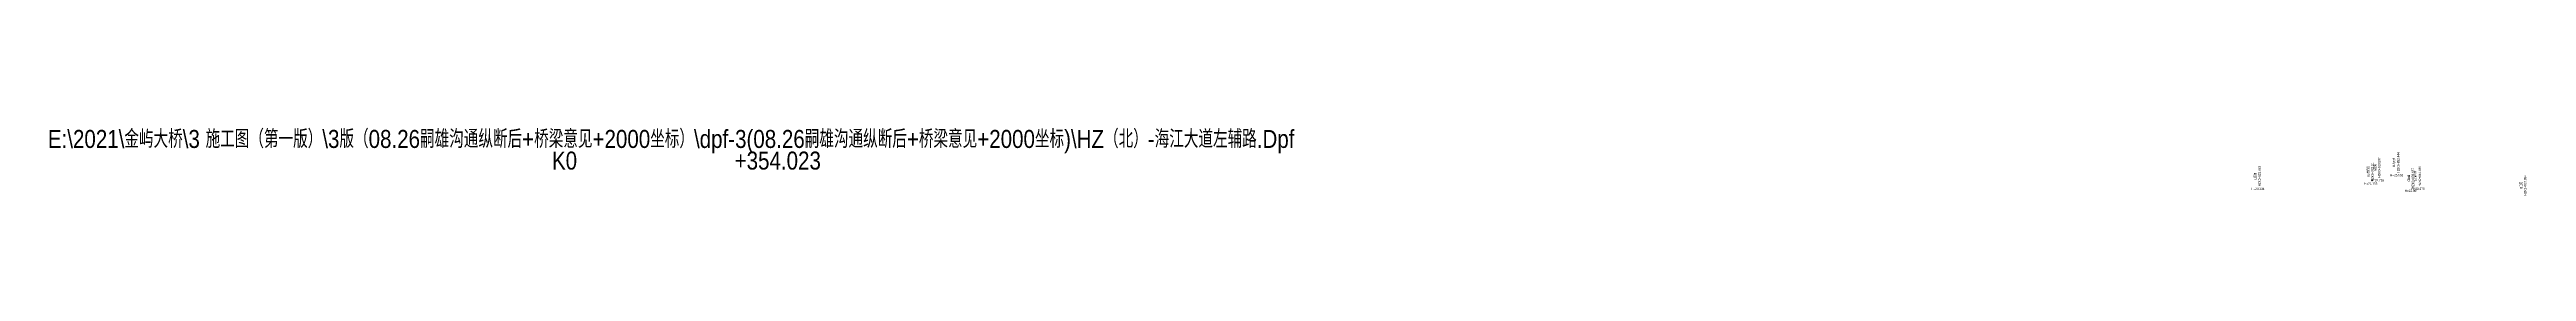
# Model space of a CAD drawing. Extents: x 0 to 558779, y 0 to 2762081.
# Drawn here: x 532045 to 536157, y 2756749 to 2756858 of the extents above; entities that cross this region are included whole.
import ezdxf
from ezdxf.enums import TextEntityAlignment as Align

# ---------------------------------------------------------------- set-up
doc = ezdxf.new("R2010")
doc.units = 0
doc.header["$LTSCALE"] = 20
for name, color, linetype in [('BcSta', 7, 'Continuous'), ('ZdmBz-HZ（南）-海江大道左辅路', 3, 'Continuous'), ('ZdsjName', 7, 'Continuous')]:
    doc.layers.add(name, color=color, linetype=linetype)
doc.styles.get("Standard").update_dxf_attribs({"font": 'fsdb_e.shx', "width": 0.7, "bigfont": 'hzdx.shx'})

msp = doc.modelspace()

# ---------------------------------------------------------------- texts
at = {"layer": 'BcSta', "color": 8, "width": 0.85}
for s, p in [('K0', (532900.082, 2756779.551)), ('+354.023', (533254.105, 2756779.551))]:
    msp.add_text(s, height=30, dxfattribs=at).set_placement(p, align=Align.BOTTOM_CENTER)
at = {"layer": 'ZdmBz-HZ（南）-海江大道左辅路', "width": 0.75001}
for s, p in [('E匝道', (535710.46, 2756777.626)), ('TB慢行桥', (535898.087, 2756784.736)), ('G匝道', (535909.174, 2756791.846)), ('金屿大桥', (535941.021, 2756800.366)), ('TA慢行桥', (535976.526, 2756777.476)), ('C匝道', (535965.264, 2756774.226)), ('B匝道', (536151.631, 2756762.286))]:
    msp.add_text(s, height=4, rotation=90, dxfattribs=at).set_placement(p, align=Align.BOTTOM_CENTER)
for s, p in [('HZK0+621.883', (535712.06, 2756777.626)), ('HZK0+809.51', (535899.687, 2756784.736)), ('HZK0+820.597', (535910.774, 2756791.846)), ('HZK0+852.444', (535942.621, 2756800.366)), ('HZK0+876.687', (535966.864, 2756774.226)), ('HZK0+887.949', (535978.126, 2756777.476)), ('HZK1+063.054', (536153.231, 2756762.286))]:
    msp.add_text(s, height=4, rotation=90, dxfattribs=at).set_placement(p, align=Align.TOP_CENTER)
for s, p in [('H=25.568', (535941.821, 2756779.366)), ('H=23.294', (535711.26, 2756756.626)), ('H=24.155', (535898.887, 2756765.236)), ('H=24.716', (535909.974, 2756770.846)), ('H=22.954', (535966.064, 2756753.226)), ('H=23.279', (535977.326, 2756756.476))]:
    msp.add_text(s, height=4, dxfattribs=at).set_placement(p, align=Align.MIDDLE_CENTER)
at = {"layer": 'ZdsjName', "color": 3, "width": 0.85}
msp.add_text('E:\\2021\\金屿大桥\\3 施工图（第一版）\\3版（08.26嗣雄沟通纵断后+桥梁意见+2000坐标）\\dpf-3(08.26嗣雄沟通纵断后+桥梁意见+2000坐标)\\HZ（北）-海江大道左辅路.Dpf', height=30, dxfattribs=at).set_placement((533077.094, 2756815.551), align=Align.BOTTOM_CENTER)

doc.saveas('drawing.dxf')
